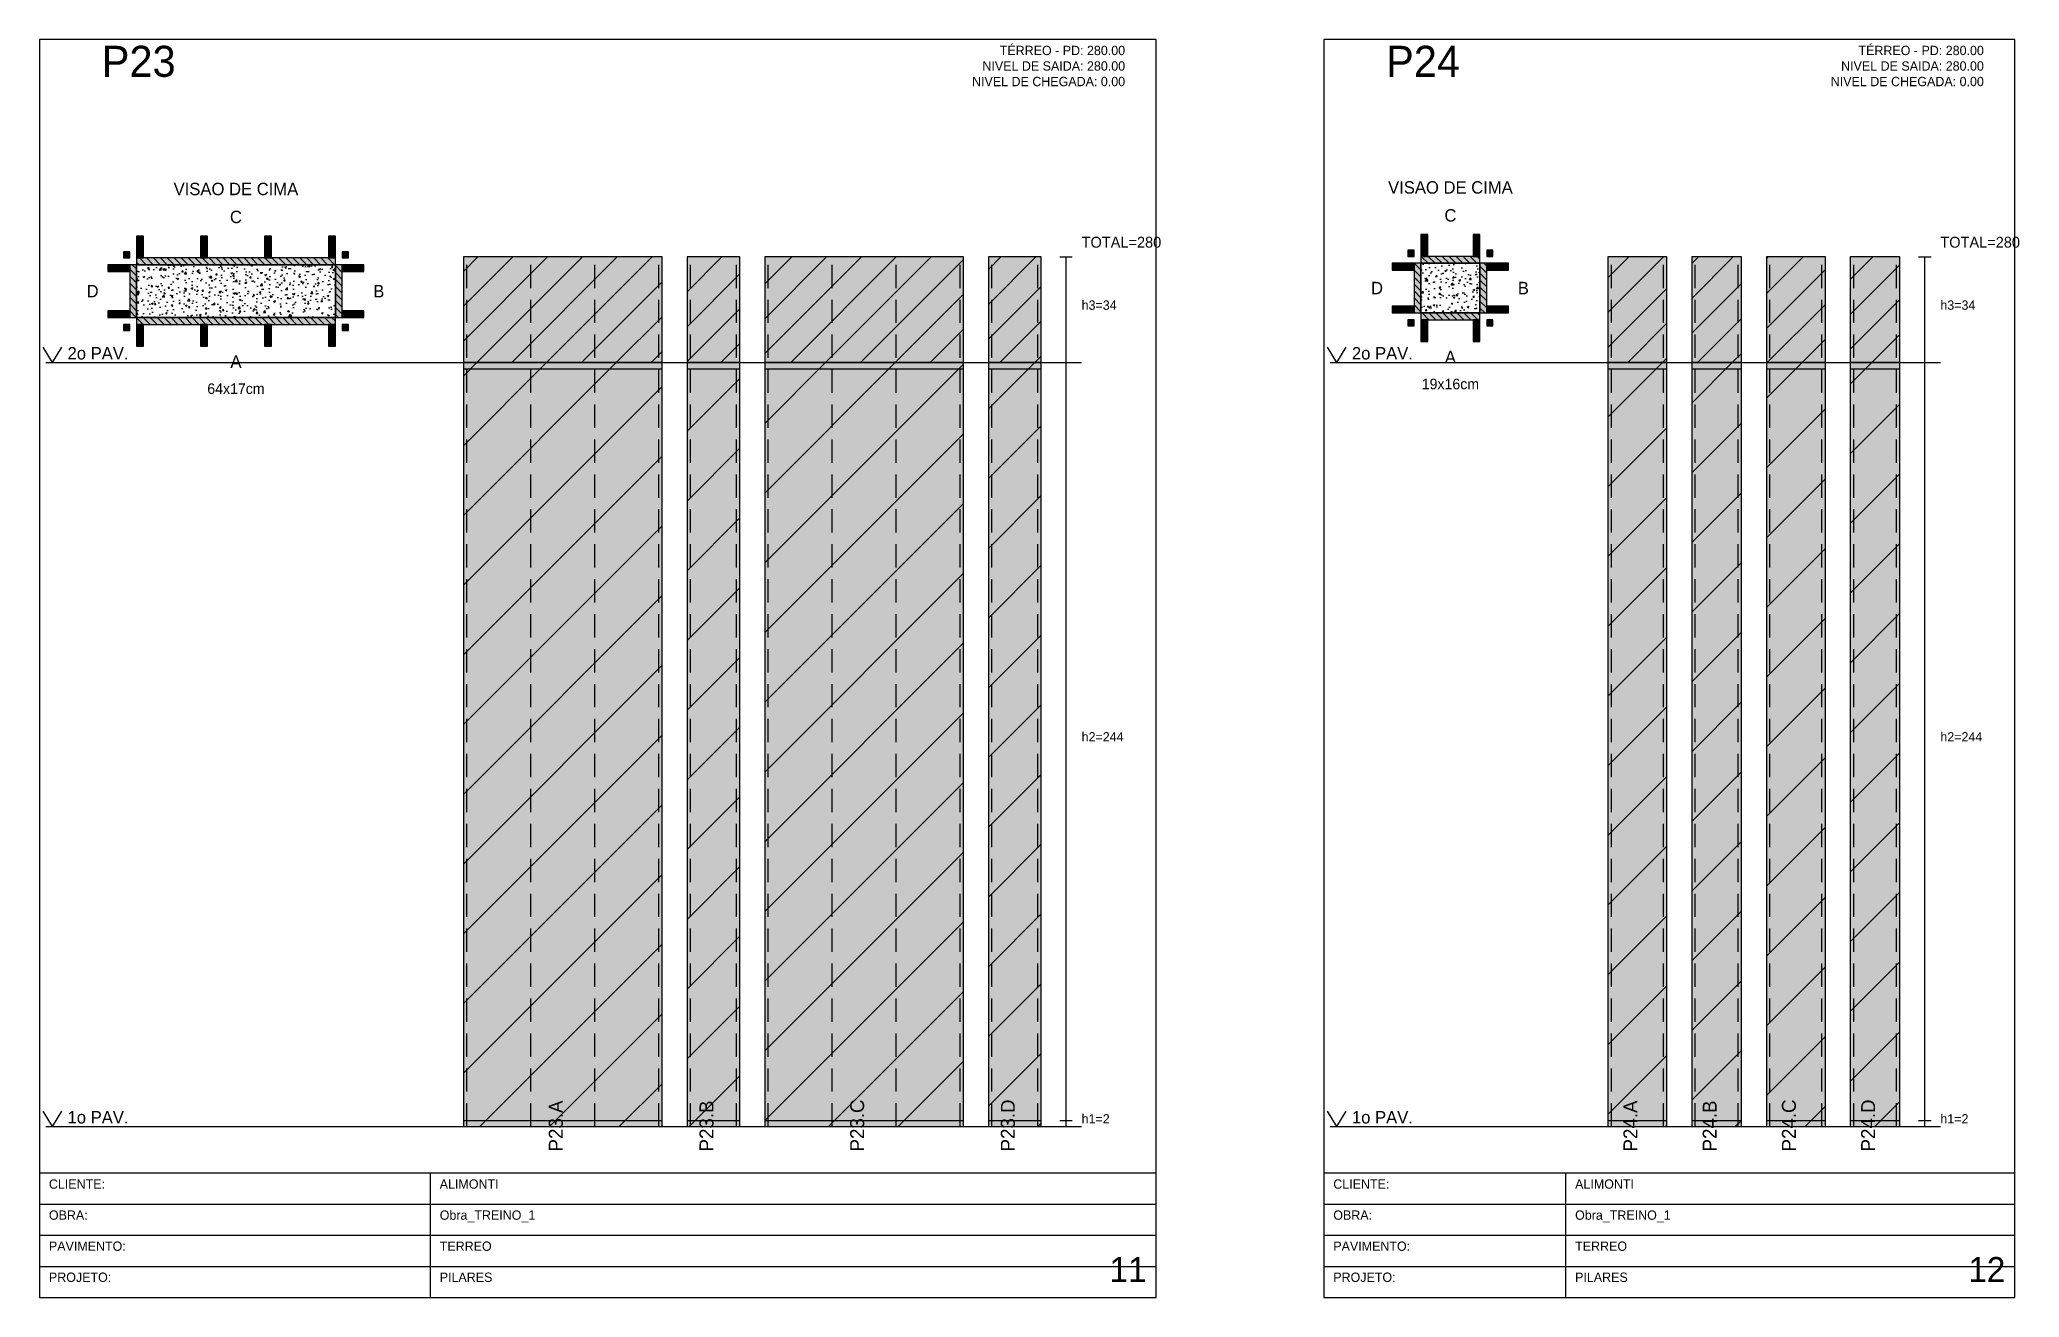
# Model space of a CAD drawing. Header units: metres. Extents: x 0 to 2088, y 0 to 2105.
# Drawn here: x 0 to 637, y 850 to 1255 of the extents above; entities that cross this region are included whole.
import ezdxf
from ezdxf.enums import TextEntityAlignment as Align

# ---------------------------------------------------------------- set-up
doc = ezdxf.new("R2010")
doc.units = ezdxf.units.M
doc.linetypes.add('HIDDEN', pattern=[0.375, 0.25, -0.125])
for name, color, linetype in [('BORDA_CELULA', 9, 'Continuous'), ('CARIMBO', 9, 'Continuous'), ('CHAPA', 1, 'Continuous'), ('CONCRETO', 4, 'Continuous'), ('COTA', 241, 'Continuous'), ('Hachura', 251, 'Continuous'), ('LABEL_ID', 3, 'Continuous'), ('Nivel', 4, 'Continuous'), ('NOMENCLATURA', 1, 'Continuous'), ('Paineis', 200, 'Continuous'), ('SARR_2.2x7', 40, 'Continuous'), ('Texto Secao', 2, 'Continuous'), ('TEXTO_GERAL', 2, 'Continuous')]:
    doc.layers.add(name, color=color, linetype=linetype)

msp = doc.modelspace()

# ---------------------------------------------------------------- texts
at = {"layer": 'CARIMBO', "color": 9}
for s, p in [('CLIENTE:', (3, 885)), ('CLIENTE:', (416.4, 885)), ('OBRA:', (3, 875)), ('OBRA:', (416.4, 875)), ('PAVIMENTO:', (3, 865)), ('PAVIMENTO:', (416.4, 865)), ('PROJETO:', (3, 855)), ('PROJETO:', (416.4, 855))]:
    msp.add_text(s, height=3, dxfattribs=at).set_placement(p)
at = {"layer": 'COTA', "color": 8}
for s, height, p in [('TOTAL=280', 3.5, (335.4, 1188)), ('TOTAL=280', 3.5, (611.8, 1188)), ('h3=34', 3, (335.4, 1168)), ('h3=34', 3, (611.8, 1168)), ('h2=244', 3, (335.4, 1029)), ('h2=244', 3, (611.8, 1029)), ('h1=2', 3, (335.4, 906)), ('h1=2', 3, (611.8, 906))]:
    msp.add_text(s, height=height, dxfattribs=at).set_placement(p)
at = {"layer": 'Cota Secao (2x)', "color": 4}
for s, p in [('64x17cm', (63.2, 1144.3)), ('19x16cm', (454.1, 1145.8))]:
    msp.add_text(s, height=3.4, dxfattribs=at).set_placement(p, align=Align.TOP_CENTER)
at = {"layer": 'LABEL_ID', "color": 3}
for s, p in [('11', (344.4, 855)), ('12', (620.8, 855))]:
    msp.add_text(s, height=8, dxfattribs=at).set_placement(p)
at = {"layer": 'Nivel', "color": 4}
for s, p in [('2o PAV.', (9, 1152)), ('2o PAV.', (422.4, 1152)), ('1o PAV.', (9, 906)), ('1o PAV.', (422.4, 906))]:
    msp.add_text(s, height=4, dxfattribs=at).set_placement(p)
at = {"layer": 'NOMENCLATURA', "color": 1}
for s, p in [('P23', (20, 1243)), ('P24', (433.4, 1243))]:
    msp.add_text(s, height=10, dxfattribs=at).set_placement(p)
at = {"layer": 'Texto Secao', "color": 2}
for s, p in [('VISAO DE CIMA', (63.2, 1203.7)), ('VISAO DE CIMA', (454.1, 1204.2)), ('C', (63.2, 1194.7)), ('C', (454.1, 1195.2))]:
    msp.add_text(s, height=4, dxfattribs=at).set_placement(p, align=Align.BOTTOM_CENTER)
for p in [(19, 1174), (432.4, 1175)]:
    msp.add_text('D', height=4, dxfattribs=at).set_placement(p, align=Align.MIDDLE_RIGHT)
for p in [(107.4, 1174), (475.8, 1175)]:
    msp.add_text('B', height=4, dxfattribs=at).set_placement(p, align=Align.MIDDLE_LEFT)
for p in [(454.1, 1154.8), (63.2, 1153.3)]:
    msp.add_text('A', height=4, dxfattribs=at).set_placement(p, align=Align.TOP_CENTER)
for s, p in [('P23.A', (168.4, 897)), ('P23.B', (216.9, 897)), ('P23.C', (265.4, 897)), ('P23.D', (313.9, 897)), ('P24.A', (514.3, 897)), ('P24.B', (539.8, 897)), ('P24.C', (565.3, 897)), ('P24.D', (590.8, 897))]:
    msp.add_text(s, height=4.5, rotation=90, dxfattribs=at).set_placement(p)
at = {"layer": 'TEXTO_GERAL', "color": 2}
for s, p in [('TÉRREO - PD: 280.00', (349.4, 1250)), ('TÉRREO - PD: 280.00', (625.8, 1250)), ('NIVEL DE CHEGADA: 0.00', (349.4, 1240)), ('NIVEL DE SAIDA: 280.00', (349.4, 1245)), ('NIVEL DE CHEGADA: 0.00', (625.8, 1240)), ('NIVEL DE SAIDA: 280.00', (625.8, 1245))]:
    msp.add_text(s, height=3, dxfattribs=at).set_placement(p, align=Align.RIGHT)
for s, p in [('ALIMONTI', (128.79, 885)), ('ALIMONTI', (494.24, 885)), ('Obra_TREINO_1', (128.79, 875)), ('Obra_TREINO_1', (494.24, 875)), ('TERREO', (128.79, 865)), ('TERREO', (494.24, 865)), ('PILARES', (128.79, 855)), ('PILARES', (494.24, 855))]:
    msp.add_text(s, height=3, dxfattribs=at).set_placement(p)

# ---------------------------------------------------------------- hatches: boundary and pattern name
at = {"layer": 'CHAPA'}
for points in [[(27, 1184.7), (29, 1184.7), (29, 1186.7), (27, 1186.7)], [(97.4, 1184.7), (99.4, 1184.7), (99.4, 1186.7), (97.4, 1186.7)], [(440.4, 1185.2), (442.4, 1185.2), (442.4, 1187.2), (440.4, 1187.2)], [(465.8, 1185.2), (467.8, 1185.2), (467.8, 1187.2), (465.8, 1187.2)], [(27, 1161.3), (29, 1161.3), (29, 1163.3), (27, 1163.3)], [(97.4, 1161.3), (99.4, 1161.3), (99.4, 1163.3), (97.4, 1163.3)], [(440.4, 1162.8), (442.4, 1162.8), (442.4, 1164.8), (440.4, 1164.8)], [(465.8, 1162.8), (467.8, 1162.8), (467.8, 1164.8), (465.8, 1164.8)]]:
    msp.add_hatch(color=1, dxfattribs=at).paths.add_polyline_path(points)
at = {"layer": 'COTA'}
h = msp.add_hatch(dxfattribs=at)
h.set_pattern_fill('AR-CONC', scale=0.03)
h.paths.add_polyline_path([(31.2, 1165.5), (95.2, 1165.5), (95.2, 1182.5), (31.2, 1182.5)])
h = msp.add_hatch(dxfattribs=at)
h.set_pattern_fill('AR-CONC', scale=0.03)
h.paths.add_polyline_path([(444.6, 1167), (463.6, 1167), (463.6, 1183), (444.6, 1183)])
at = {"layer": 'Hachura'}
for points in [[(136.4, 1151), (200.4, 1151), (200.4, 1185), (136.4, 1185)], [(208.4, 1151), (225.4, 1151), (225.4, 1185), (208.4, 1185)], [(233.4, 1151), (297.4, 1151), (297.4, 1185), (233.4, 1185)], [(305.4, 1151), (322.4, 1151), (322.4, 1185), (305.4, 1185)], [(504.8, 1151), (523.8, 1151), (523.8, 1185), (504.8, 1185)], [(531.8, 1151), (547.8, 1151), (547.8, 1185), (531.8, 1185)], [(555.8, 1151), (574.8, 1151), (574.8, 1185), (555.8, 1185)], [(582.8, 1151), (598.8, 1151), (598.8, 1185), (582.8, 1185)], [(136.4, 905), (200.4, 905), (200.4, 1151), (136.4, 1151)], [(208.4, 905), (225.4, 905), (225.4, 1151), (208.4, 1151)], [(233.4, 905), (297.4, 905), (297.4, 1151), (233.4, 1151)], [(305.4, 905), (322.4, 905), (322.4, 1151), (305.4, 1151)], [(504.8, 905), (523.8, 905), (523.8, 1151), (504.8, 1151)], [(531.8, 905), (547.8, 905), (547.8, 1151), (531.8, 1151)], [(555.8, 905), (574.8, 905), (574.8, 1151), (555.8, 1151)], [(582.8, 905), (598.8, 905), (598.8, 1151), (582.8, 1151)]]:
    msp.add_hatch(color=256, dxfattribs=at).paths.add_polyline_path(points)
h = msp.add_hatch(dxfattribs=at)
h.set_pattern_fill('ANSI31', scale=2.5)
h.paths.add_polyline_path([(136.4, 1151), (200.4, 1151), (200.4, 1185), (136.4, 1185)])
h = msp.add_hatch(dxfattribs=at)
h.set_pattern_fill('ANSI31', scale=2.5)
h.paths.add_polyline_path([(208.4, 1151), (225.4, 1151), (225.4, 1185), (208.4, 1185)])
h = msp.add_hatch(dxfattribs=at)
h.set_pattern_fill('ANSI31', scale=2.5)
h.paths.add_polyline_path([(233.4, 1151), (297.4, 1151), (297.4, 1185), (233.4, 1185)])
h = msp.add_hatch(dxfattribs=at)
h.set_pattern_fill('ANSI31', scale=2.5)
h.paths.add_polyline_path([(305.4, 1151), (322.4, 1151), (322.4, 1185), (305.4, 1185)])
h = msp.add_hatch(dxfattribs=at)
h.set_pattern_fill('ANSI31', scale=2.5)
h.paths.add_polyline_path([(504.8, 1151), (523.8, 1151), (523.8, 1185), (504.8, 1185)])
h = msp.add_hatch(dxfattribs=at)
h.set_pattern_fill('ANSI31', scale=2.5)
h.paths.add_polyline_path([(531.8, 1151), (547.8, 1151), (547.8, 1185), (531.8, 1185)])
h = msp.add_hatch(dxfattribs=at)
h.set_pattern_fill('ANSI31', scale=2.5)
h.paths.add_polyline_path([(555.8, 1151), (574.8, 1151), (574.8, 1185), (555.8, 1185)])
h = msp.add_hatch(dxfattribs=at)
h.set_pattern_fill('ANSI31', scale=2.5)
h.paths.add_polyline_path([(582.8, 1151), (598.8, 1151), (598.8, 1185), (582.8, 1185)])
h = msp.add_hatch(dxfattribs=at)
h.set_pattern_fill('ANSI31', scale=5)
h.paths.add_polyline_path([(136.4, 905), (200.4, 905), (200.4, 1151), (136.4, 1151)])
h = msp.add_hatch(dxfattribs=at)
h.set_pattern_fill('ANSI31', scale=5)
h.paths.add_polyline_path([(208.4, 905), (225.4, 905), (225.4, 1151), (208.4, 1151)])
h = msp.add_hatch(dxfattribs=at)
h.set_pattern_fill('ANSI31', scale=5)
h.paths.add_polyline_path([(233.4, 905), (297.4, 905), (297.4, 1151), (233.4, 1151)])
h = msp.add_hatch(dxfattribs=at)
h.set_pattern_fill('ANSI31', scale=5)
h.paths.add_polyline_path([(305.4, 905), (322.4, 905), (322.4, 1151), (305.4, 1151)])
h = msp.add_hatch(dxfattribs=at)
h.set_pattern_fill('ANSI31', scale=5)
h.paths.add_polyline_path([(504.8, 905), (523.8, 905), (523.8, 1151), (504.8, 1151)])
h = msp.add_hatch(dxfattribs=at)
h.set_pattern_fill('ANSI31', scale=5)
h.paths.add_polyline_path([(531.8, 905), (547.8, 905), (547.8, 1151), (531.8, 1151)])
h = msp.add_hatch(dxfattribs=at)
h.set_pattern_fill('ANSI31', scale=5)
h.paths.add_polyline_path([(555.8, 905), (574.8, 905), (574.8, 1151), (555.8, 1151)])
h = msp.add_hatch(dxfattribs=at)
h.set_pattern_fill('ANSI31', scale=5)
h.paths.add_polyline_path([(582.8, 905), (598.8, 905), (598.8, 1151), (582.8, 1151)])
at = {"layer": 'Paineis'}
for points in [[(29, 1165.5), (31.2, 1165.5), (31.2, 1182.5), (29, 1182.5)], [(31.2, 1182.5), (95.2, 1182.5), (95.2, 1184.7), (31.2, 1184.7)], [(95.2, 1165.5), (97.4, 1165.5), (97.4, 1182.5), (95.2, 1182.5)], [(442.4, 1167), (444.6, 1167), (444.6, 1183), (442.4, 1183)], [(444.6, 1183), (463.6, 1183), (463.6, 1185.2), (444.6, 1185.2)], [(463.6, 1167), (465.8, 1167), (465.8, 1183), (463.6, 1183)], [(444.6, 1164.8), (463.6, 1164.8), (463.6, 1167), (444.6, 1167)], [(31.2, 1163.3), (95.2, 1163.3), (95.2, 1165.5), (31.2, 1165.5)]]:
    msp.add_hatch(color=256, dxfattribs=at).paths.add_polyline_path(points)
h = msp.add_hatch(dxfattribs=at)
h.set_pattern_fill('ANSI31', scale=0.5, angle=270)
h.paths.add_polyline_path([(29, 1165.5), (31.2, 1165.5), (31.2, 1182.5), (29, 1182.5)])
h = msp.add_hatch(dxfattribs=at)
h.set_pattern_fill('ANSI31', scale=0.5, angle=270)
h.paths.add_polyline_path([(31.2, 1182.5), (95.2, 1182.5), (95.2, 1184.7), (31.2, 1184.7)])
h = msp.add_hatch(dxfattribs=at)
h.set_pattern_fill('ANSI31', scale=0.5, angle=270)
h.paths.add_polyline_path([(95.2, 1165.5), (97.4, 1165.5), (97.4, 1182.5), (95.2, 1182.5)])
h = msp.add_hatch(dxfattribs=at)
h.set_pattern_fill('ANSI31', scale=0.5, angle=270)
h.paths.add_polyline_path([(442.4, 1167), (444.6, 1167), (444.6, 1183), (442.4, 1183)])
h = msp.add_hatch(dxfattribs=at)
h.set_pattern_fill('ANSI31', scale=0.5, angle=270)
h.paths.add_polyline_path([(444.6, 1183), (463.6, 1183), (463.6, 1185.2), (444.6, 1185.2)])
h = msp.add_hatch(dxfattribs=at)
h.set_pattern_fill('ANSI31', scale=0.5, angle=270)
h.paths.add_polyline_path([(463.6, 1167), (465.8, 1167), (465.8, 1183), (463.6, 1183)])
h = msp.add_hatch(dxfattribs=at)
h.set_pattern_fill('ANSI31', scale=0.5, angle=270)
h.paths.add_polyline_path([(444.6, 1164.8), (463.6, 1164.8), (463.6, 1167), (444.6, 1167)])
h = msp.add_hatch(dxfattribs=at)
h.set_pattern_fill('ANSI31', scale=0.5, angle=270)
h.paths.add_polyline_path([(31.2, 1163.3), (95.2, 1163.3), (95.2, 1165.5), (31.2, 1165.5)])
at = {"layer": 'SARR_2.2x7'}
for points in [[(31.2, 1184.7), (33.4, 1184.7), (33.4, 1191.7), (31.2, 1191.7)], [(51.8, 1184.7), (54, 1184.7), (54, 1191.7), (51.8, 1191.7)], [(72.4, 1184.7), (74.6, 1184.7), (74.6, 1191.7), (72.4, 1191.7)], [(93, 1184.7), (95.2, 1184.7), (95.2, 1191.7), (93, 1191.7)], [(444.6, 1185.2), (446.8, 1185.2), (446.8, 1192.2), (444.6, 1192.2)], [(461.4, 1185.2), (463.6, 1185.2), (463.6, 1192.2), (461.4, 1192.2)], [(22, 1180.3), (29, 1180.3), (29, 1182.5), (22, 1182.5)], [(97.4, 1180.3), (104.4, 1180.3), (104.4, 1182.5), (97.4, 1182.5)], [(435.4, 1180.8), (442.4, 1180.8), (442.4, 1183), (435.4, 1183)], [(465.8, 1180.8), (472.8, 1180.8), (472.8, 1183), (465.8, 1183)], [(22, 1165.5), (29, 1165.5), (29, 1167.7), (22, 1167.7)], [(97.4, 1165.5), (104.4, 1165.5), (104.4, 1167.7), (97.4, 1167.7)], [(435.4, 1167), (442.4, 1167), (442.4, 1169.2), (435.4, 1169.2)], [(465.8, 1167), (472.8, 1167), (472.8, 1169.2), (465.8, 1169.2)], [(31.2, 1156.3), (33.4, 1156.3), (33.4, 1163.3), (31.2, 1163.3)], [(51.8, 1156.3), (54, 1156.3), (54, 1163.3), (51.8, 1163.3)], [(72.4, 1156.3), (74.6, 1156.3), (74.6, 1163.3), (72.4, 1163.3)], [(93, 1156.3), (95.2, 1156.3), (95.2, 1163.3), (93, 1163.3)], [(444.6, 1157.8), (446.8, 1157.8), (446.8, 1164.8), (444.6, 1164.8)], [(461.4, 1157.8), (463.6, 1157.8), (463.6, 1164.8), (461.4, 1164.8)]]:
    msp.add_hatch(color=256, dxfattribs=at).paths.add_polyline_path(points)
h = msp.add_hatch(dxfattribs=at)
h.set_pattern_fill('ANSI31', scale=0.5, angle=270)
h.paths.add_polyline_path([(31.2, 1184.7), (33.4, 1184.7), (33.4, 1191.7), (31.2, 1191.7)])
h = msp.add_hatch(dxfattribs=at)
h.set_pattern_fill('ANSI31', scale=0.5, angle=270)
h.paths.add_polyline_path([(51.8, 1184.7), (54, 1184.7), (54, 1191.7), (51.8, 1191.7)])
h = msp.add_hatch(dxfattribs=at)
h.set_pattern_fill('ANSI31', scale=0.5, angle=270)
h.paths.add_polyline_path([(72.4, 1184.7), (74.6, 1184.7), (74.6, 1191.7), (72.4, 1191.7)])
h = msp.add_hatch(dxfattribs=at)
h.set_pattern_fill('ANSI31', scale=0.5, angle=270)
h.paths.add_polyline_path([(93, 1184.7), (95.2, 1184.7), (95.2, 1191.7), (93, 1191.7)])
h = msp.add_hatch(dxfattribs=at)
h.set_pattern_fill('ANSI31', scale=0.5, angle=270)
h.paths.add_polyline_path([(444.6, 1185.2), (446.8, 1185.2), (446.8, 1192.2), (444.6, 1192.2)])
h = msp.add_hatch(dxfattribs=at)
h.set_pattern_fill('ANSI31', scale=0.5, angle=270)
h.paths.add_polyline_path([(461.4, 1185.2), (463.6, 1185.2), (463.6, 1192.2), (461.4, 1192.2)])
h = msp.add_hatch(dxfattribs=at)
h.set_pattern_fill('ANSI31', scale=0.5, angle=270)
h.paths.add_polyline_path([(22, 1180.3), (29, 1180.3), (29, 1182.5), (22, 1182.5)])
h = msp.add_hatch(dxfattribs=at)
h.set_pattern_fill('ANSI31', scale=0.5, angle=270)
h.paths.add_polyline_path([(97.4, 1180.3), (104.4, 1180.3), (104.4, 1182.5), (97.4, 1182.5)])
h = msp.add_hatch(dxfattribs=at)
h.set_pattern_fill('ANSI31', scale=0.5, angle=270)
h.paths.add_polyline_path([(435.4, 1180.8), (442.4, 1180.8), (442.4, 1183), (435.4, 1183)])
h = msp.add_hatch(dxfattribs=at)
h.set_pattern_fill('ANSI31', scale=0.5, angle=270)
h.paths.add_polyline_path([(465.8, 1180.8), (472.8, 1180.8), (472.8, 1183), (465.8, 1183)])
h = msp.add_hatch(dxfattribs=at)
h.set_pattern_fill('ANSI31', scale=0.5, angle=270)
h.paths.add_polyline_path([(22, 1165.5), (29, 1165.5), (29, 1167.7), (22, 1167.7)])
h = msp.add_hatch(dxfattribs=at)
h.set_pattern_fill('ANSI31', scale=0.5, angle=270)
h.paths.add_polyline_path([(97.4, 1165.5), (104.4, 1165.5), (104.4, 1167.7), (97.4, 1167.7)])
h = msp.add_hatch(dxfattribs=at)
h.set_pattern_fill('ANSI31', scale=0.5, angle=270)
h.paths.add_polyline_path([(435.4, 1167), (442.4, 1167), (442.4, 1169.2), (435.4, 1169.2)])
h = msp.add_hatch(dxfattribs=at)
h.set_pattern_fill('ANSI31', scale=0.5, angle=270)
h.paths.add_polyline_path([(465.8, 1167), (472.8, 1167), (472.8, 1169.2), (465.8, 1169.2)])
h = msp.add_hatch(dxfattribs=at)
h.set_pattern_fill('ANSI31', scale=0.5, angle=270)
h.paths.add_polyline_path([(31.2, 1156.3), (33.4, 1156.3), (33.4, 1163.3), (31.2, 1163.3)])
h = msp.add_hatch(dxfattribs=at)
h.set_pattern_fill('ANSI31', scale=0.5, angle=270)
h.paths.add_polyline_path([(51.8, 1156.3), (54, 1156.3), (54, 1163.3), (51.8, 1163.3)])
h = msp.add_hatch(dxfattribs=at)
h.set_pattern_fill('ANSI31', scale=0.5, angle=270)
h.paths.add_polyline_path([(72.4, 1156.3), (74.6, 1156.3), (74.6, 1163.3), (72.4, 1163.3)])
h = msp.add_hatch(dxfattribs=at)
h.set_pattern_fill('ANSI31', scale=0.5, angle=270)
h.paths.add_polyline_path([(93, 1156.3), (95.2, 1156.3), (95.2, 1163.3), (93, 1163.3)])
h = msp.add_hatch(dxfattribs=at)
h.set_pattern_fill('ANSI31', scale=0.5, angle=270)
h.paths.add_polyline_path([(444.6, 1157.8), (446.8, 1157.8), (446.8, 1164.8), (444.6, 1164.8)])
h = msp.add_hatch(dxfattribs=at)
h.set_pattern_fill('ANSI31', scale=0.5, angle=270)
h.paths.add_polyline_path([(461.4, 1157.8), (463.6, 1157.8), (463.6, 1164.8), (461.4, 1164.8)])

# ---------------------------------------------------------------- linework, layer by layer
at = {"layer": 'BORDA_CELULA', "color": 9}
for points in [[(0, 850), (359.4, 850), (359.4, 1255), (0, 1255)], [(413.4, 850), (635.8, 850), (635.8, 1255), (413.4, 1255)]]:
    msp.add_lwpolyline(points, close=True, dxfattribs=at)
at = {"layer": 'CARIMBO', "color": 40}
for p, q in [((125.79, 850), (125.79, 890)), ((491.24, 850), (491.24, 890)), ((0, 880), (359.4, 880)), ((413.4, 880), (635.8, 880)), ((0, 870), (359.4, 870)), ((413.4, 870), (635.8, 870)), ((0, 860), (359.4, 860)), ((413.4, 860), (635.8, 860))]:
    msp.add_line(p, q, dxfattribs=at)
for points in [[(0, 850), (359.4, 850), (359.4, 890), (0, 890)], [(413.4, 850), (635.8, 850), (635.8, 890), (413.4, 890)]]:
    msp.add_lwpolyline(points, close=True, dxfattribs=at)
at = {"layer": 'CHAPA', "color": 1}
for points in [[(27, 1184.7), (29, 1184.7), (29, 1186.7), (27, 1186.7)], [(97.4, 1184.7), (99.4, 1184.7), (99.4, 1186.7), (97.4, 1186.7)], [(440.4, 1185.2), (442.4, 1185.2), (442.4, 1187.2), (440.4, 1187.2)], [(465.8, 1185.2), (467.8, 1185.2), (467.8, 1187.2), (465.8, 1187.2)], [(27, 1161.3), (29, 1161.3), (29, 1163.3), (27, 1163.3)], [(97.4, 1161.3), (99.4, 1161.3), (99.4, 1163.3), (97.4, 1163.3)], [(440.4, 1162.8), (442.4, 1162.8), (442.4, 1164.8), (440.4, 1164.8)], [(465.8, 1162.8), (467.8, 1162.8), (467.8, 1164.8), (465.8, 1164.8)]]:
    msp.add_lwpolyline(points, close=True, dxfattribs=at)
at = {"layer": 'CONCRETO', "color": 4}
for points in [[(31.2, 1165.5), (95.2, 1165.5), (95.2, 1182.5), (31.2, 1182.5)], [(444.6, 1167), (463.6, 1167), (463.6, 1183), (444.6, 1183)]]:
    msp.add_lwpolyline(points, close=True, dxfattribs=at)
at = {"layer": 'COTA', "color": 8}
for p, q in [((328.4, 1185), (332.4, 1185)), ((330.4, 905), (330.4, 1185)), ((604.8, 1185), (608.8, 1185)), ((606.8, 905), (606.8, 1185)), ((328.4, 1151), (332.4, 1151)), ((328.4, 1151), (332.4, 1151)), ((604.8, 1151), (608.8, 1151)), ((604.8, 1151), (608.8, 1151)), ((328.4, 907), (332.4, 907)), ((328.4, 907), (332.4, 907)), ((328.4, 905), (332.4, 905)), ((604.8, 907), (608.8, 907)), ((604.8, 907), (608.8, 907)), ((604.8, 905), (608.8, 905))]:
    msp.add_line(p, q, dxfattribs=at)
at = {"layer": 'Nivel', "color": 4}
for p, q in [((1, 1156), (4, 1151)), ((7, 1156), (4, 1151)), ((414.4, 1156), (417.4, 1151)), ((420.4, 1156), (417.4, 1151)), ((2, 1151), (335.4, 1151)), ((415.4, 1151), (611.8, 1151)), ((1, 910), (4, 905)), ((2, 905), (335.4, 905)), ((7, 910), (4, 905)), ((414.4, 910), (417.4, 905)), ((415.4, 905), (611.8, 905)), ((420.4, 910), (417.4, 905))]:
    msp.add_line(p, q, dxfattribs=at)
at = {"layer": 'Paineis'}
for p, q in [((136.4, 1149), (200.4, 1149)), ((208.4, 1149), (225.4, 1149)), ((233.4, 1149), (297.4, 1149)), ((305.4, 1149), (322.4, 1149)), ((504.8, 1149), (523.8, 1149)), ((531.8, 1149), (547.8, 1149)), ((555.8, 1149), (574.8, 1149)), ((582.8, 1149), (598.8, 1149)), ((136.4, 907), (200.4, 907)), ((208.4, 907), (225.4, 907)), ((233.4, 907), (297.4, 907)), ((305.4, 907), (322.4, 907)), ((504.8, 907), (523.8, 907)), ((531.8, 907), (547.8, 907)), ((555.8, 907), (574.8, 907)), ((582.8, 907), (598.8, 907))]:
    msp.add_line(p, q, dxfattribs=at)
for points in [[(29, 1165.5), (31.2, 1165.5), (31.2, 1182.5), (29, 1182.5)], [(31.2, 1182.5), (95.2, 1182.5), (95.2, 1184.7), (31.2, 1184.7)], [(95.2, 1165.5), (97.4, 1165.5), (97.4, 1182.5), (95.2, 1182.5)], [(136.4, 1151), (200.4, 1151), (200.4, 1185), (136.4, 1185)], [(208.4, 1151), (225.4, 1151), (225.4, 1185), (208.4, 1185)], [(233.4, 1151), (297.4, 1151), (297.4, 1185), (233.4, 1185)], [(305.4, 1151), (322.4, 1151), (322.4, 1185), (305.4, 1185)], [(442.4, 1167), (444.6, 1167), (444.6, 1183), (442.4, 1183)], [(444.6, 1183), (463.6, 1183), (463.6, 1185.2), (444.6, 1185.2)], [(463.6, 1167), (465.8, 1167), (465.8, 1183), (463.6, 1183)], [(504.8, 1151), (523.8, 1151), (523.8, 1185), (504.8, 1185)], [(531.8, 1151), (547.8, 1151), (547.8, 1185), (531.8, 1185)], [(555.8, 1151), (574.8, 1151), (574.8, 1185), (555.8, 1185)], [(582.8, 1151), (598.8, 1151), (598.8, 1185), (582.8, 1185)], [(444.6, 1164.8), (463.6, 1164.8), (463.6, 1167), (444.6, 1167)], [(31.2, 1163.3), (95.2, 1163.3), (95.2, 1165.5), (31.2, 1165.5)], [(136.4, 905), (200.4, 905), (200.4, 1151), (136.4, 1151)], [(208.4, 905), (225.4, 905), (225.4, 1151), (208.4, 1151)], [(233.4, 905), (297.4, 905), (297.4, 1151), (233.4, 1151)], [(305.4, 905), (322.4, 905), (322.4, 1151), (305.4, 1151)], [(504.8, 905), (523.8, 905), (523.8, 1151), (504.8, 1151)], [(531.8, 905), (547.8, 905), (547.8, 1151), (531.8, 1151)], [(555.8, 905), (574.8, 905), (574.8, 1151), (555.8, 1151)], [(582.8, 905), (598.8, 905), (598.8, 1151), (582.8, 1151)]]:
    msp.add_lwpolyline(points, close=True, dxfattribs=at)
at = {"layer": 'SARR_2.2x7', "linetype": 'HIDDEN', "ltscale": 30}
for p, q in [((137.5, 905), (137.5, 1185)), ((158.1, 905), (158.1, 1185)), ((178.7, 905), (178.7, 1185)), ((199.3, 905), (199.3, 1185)), ((209.5, 905), (209.5, 1185)), ((224.3, 905), (224.3, 1185)), ((234.5, 905), (234.5, 1185)), ((255.1, 905), (255.1, 1185)), ((275.7, 905), (275.7, 1185)), ((296.3, 905), (296.3, 1185)), ((306.5, 905), (306.5, 1185)), ((321.3, 905), (321.3, 1185)), ((505.9, 905), (505.9, 1185)), ((522.7, 905), (522.7, 1185)), ((532.9, 905), (532.9, 1185)), ((546.7, 905), (546.7, 1185)), ((556.9, 905), (556.9, 1185)), ((573.7, 905), (573.7, 1185)), ((583.9, 905), (583.9, 1185)), ((597.7, 905), (597.7, 1185))]:
    msp.add_line(p, q, dxfattribs=at)
at = {"layer": 'SARR_2.2x7'}
for points in [[(31.2, 1184.7), (33.4, 1184.7), (33.4, 1191.7), (31.2, 1191.7)], [(51.8, 1184.7), (54, 1184.7), (54, 1191.7), (51.8, 1191.7)], [(72.4, 1184.7), (74.6, 1184.7), (74.6, 1191.7), (72.4, 1191.7)], [(93, 1184.7), (95.2, 1184.7), (95.2, 1191.7), (93, 1191.7)], [(444.6, 1185.2), (446.8, 1185.2), (446.8, 1192.2), (444.6, 1192.2)], [(461.4, 1185.2), (463.6, 1185.2), (463.6, 1192.2), (461.4, 1192.2)], [(22, 1180.3), (29, 1180.3), (29, 1182.5), (22, 1182.5)], [(97.4, 1180.3), (104.4, 1180.3), (104.4, 1182.5), (97.4, 1182.5)], [(435.4, 1180.8), (442.4, 1180.8), (442.4, 1183), (435.4, 1183)], [(465.8, 1180.8), (472.8, 1180.8), (472.8, 1183), (465.8, 1183)], [(22, 1165.5), (29, 1165.5), (29, 1167.7), (22, 1167.7)], [(97.4, 1165.5), (104.4, 1165.5), (104.4, 1167.7), (97.4, 1167.7)], [(435.4, 1167), (442.4, 1167), (442.4, 1169.2), (435.4, 1169.2)], [(465.8, 1167), (472.8, 1167), (472.8, 1169.2), (465.8, 1169.2)], [(31.2, 1156.3), (33.4, 1156.3), (33.4, 1163.3), (31.2, 1163.3)], [(51.8, 1156.3), (54, 1156.3), (54, 1163.3), (51.8, 1163.3)], [(72.4, 1156.3), (74.6, 1156.3), (74.6, 1163.3), (72.4, 1163.3)], [(93, 1156.3), (95.2, 1156.3), (95.2, 1163.3), (93, 1163.3)], [(444.6, 1157.8), (446.8, 1157.8), (446.8, 1164.8), (444.6, 1164.8)], [(461.4, 1157.8), (463.6, 1157.8), (463.6, 1164.8), (461.4, 1164.8)]]:
    msp.add_lwpolyline(points, close=True, dxfattribs=at)

msp.set_redraw_order([(e.dxf.handle, doc.entitydb.next_handle()) for e in msp.query("TEXT MTEXT ATTDEF DIMENSION ARC_DIMENSION")])  # texts and dimensions are drawn at this point

doc.saveas('drawing.dxf')
